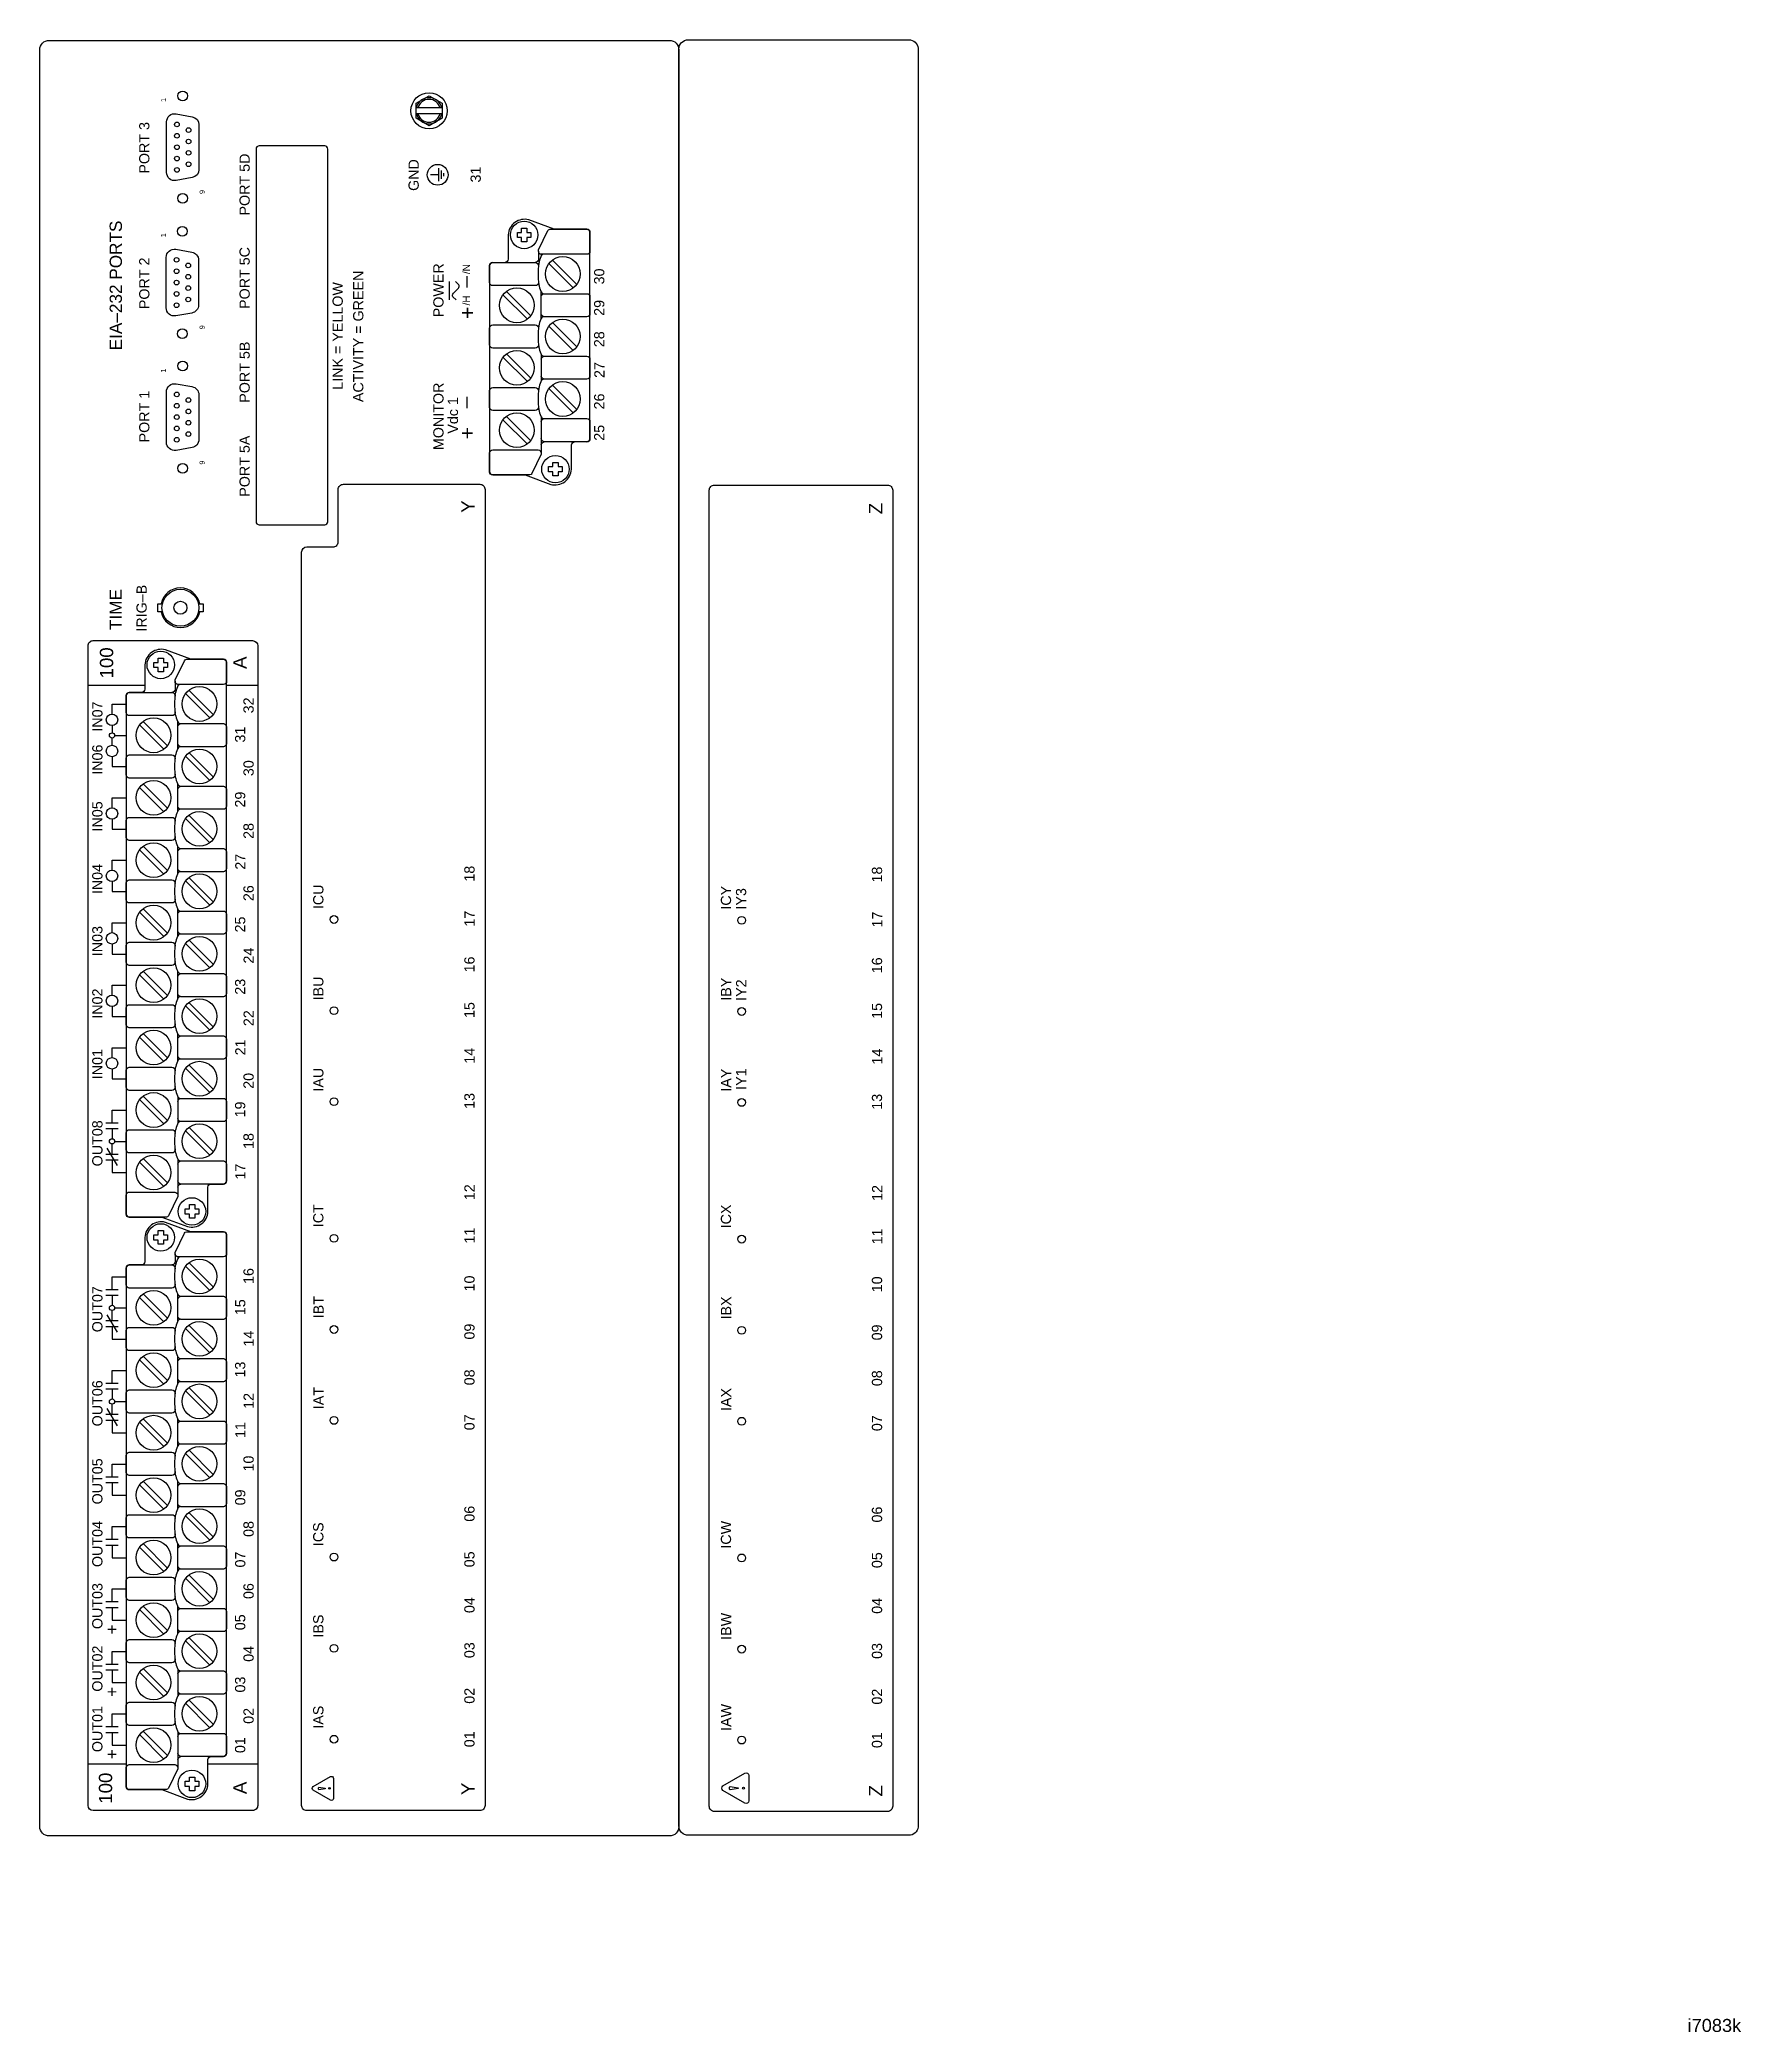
# Model space of a CAD drawing. Header units: inches. Extents: x 3.6 to 47, y 1 to 34.5.
# Drawn here: x 30.61 to 46.96, y 1.04 to 20.18 of the extents above; entities that cross this region are included whole.
import ezdxf
from ezdxf.enums import TextEntityAlignment as Align

# ---------------------------------------------------------------- set-up
doc = ezdxf.new("R2010")
doc.units = ezdxf.units.IN
doc.header["$MEASUREMENT"] = 0
doc.layers.add('5.0_____[DWG]', color=7, linetype='Continuous')
doc.styles.add('Arial', font='arial.ttf')

msp = doc.modelspace()

# ---------------------------------------------------------------- texts
at = {"layer": '5.0_____[DWG]', "style": 'Arial'}
for s, height, p in [('1', 0.0492, (31.825, 19.583)), ('1', 0.0492, (31.825, 19.583)), ('PORT 3', 0.0983, (31.665, 18.894)), ('PORT 5D', 0.0983, (32.629, 18.492)), ('GND', 0.0983, (34.253, 18.728)), ('31', 0.0983, (34.849, 18.809)), ('9', 0.0492, (32.196, 18.699)), ('9', 0.0492, (32.196, 18.699)), ('EIA–232 PORTS', 0.118, (31.401, 17.197)), ('1', 0.0492, (31.825, 18.283)), ('1', 0.0492, (31.825, 18.283)), ('PORT 5C', 0.0983, (32.629, 17.594)), ('PORT 2', 0.0983, (31.665, 17.592)), ('POWER', 0.0983, (34.491, 17.514)), ('/N', 0.0688, (34.744, 17.929)), ('LINK = YELLOW', 0.09833, (33.523, 16.818)), ('ACTIVITY = GREEN', 0.09833, (33.721, 16.699)), ('–', 0.147, (34.771, 17.798)), ('30', 0.0983, (36.036, 17.83)), ('/H', 0.0688, (34.744, 17.628)), ('29', 0.0983, (36.036, 17.528)), ('9', 0.0492, (32.196, 17.399)), ('9', 0.0492, (32.196, 17.399)), ('+', 0.147, (34.792, 17.497)), ('PORT 5B', 0.0983, (32.629, 16.693)), ('28', 0.0983, (36.036, 17.227)), ('27', 0.0983, (36.038, 16.931)), ('1', 0.0492, (31.825, 16.983)), ('1', 0.0492, (31.825, 16.983)), ('MONITOR', 0.0983, (34.491, 16.238)), ('PORT 1', 0.0983, (31.665, 16.312)), ('Vdc 1', 0.0983, (34.63, 16.396)), ('–', 0.147, (34.77, 16.638)), ('26', 0.0983, (36.036, 16.629)), ('25', 0.0983, (36.036, 16.328)), ('PORT 5A', 0.0983, (32.629, 15.79)), ('+', 0.147, (34.791, 16.341)), ('9', 0.0492, (32.196, 16.099)), ('9', 0.0492, (32.196, 16.099)), ('Y', 0.128, (34.79, 15.636)), ('Z', 0.128, (38.707, 15.622)), ('IRIG–B', 0.0983, (31.639, 14.494)), ('TIME', 0.118, (31.4, 14.51)), ('100', 0.1278, (31.317, 14.045)), ('A', 0.128, (32.598, 14.136)), ('IN07', 0.0983, (31.214, 13.533)), ('32', 0.0983, (32.667, 13.709)), ('IN06', 0.0983, (31.214, 13.119)), ('31', 0.0983, (32.586, 13.428)), ('30', 0.0983, (32.667, 13.106)), ('IN05', 0.0983, (31.214, 12.574)), ('29', 0.0983, (32.586, 12.804)), ('28', 0.0983, (32.667, 12.503)), ('IN04', 0.0983, (31.214, 11.972)), ('27', 0.0983, (32.588, 12.207)), ('18', 0.0983, (34.789, 12.092)), ('18', 0.0983, (38.705, 12.084)), ('26', 0.0983, (32.667, 11.905)), ('ICU', 0.0983, (33.337, 11.828)), ('ICY', 0.0983, (37.254, 11.823)), ('IY3', 0.0983, (37.399, 11.824)), ('25', 0.0983, (32.586, 11.604)), ('17', 0.0983, (34.79, 11.66)), ('17', 0.0983, (38.707, 11.652)), ('IN03', 0.0983, (31.214, 11.376)), ('24', 0.0983, (32.668, 11.305)), ('16', 0.0983, (34.789, 11.22)), ('16', 0.0983, (38.705, 11.212)), ('23', 0.0983, (32.586, 11.006)), ('IBU', 0.0983, (33.337, 10.951)), ('IBY', 0.0983, (37.255, 10.948)), ('IY2', 0.0983, (37.4, 10.947)), ('IN02', 0.0983, (31.214, 10.775)), ('15', 0.0983, (34.789, 10.782)), ('15', 0.0983, (38.705, 10.774)), ('22', 0.0983, (32.668, 10.704)), ('21', 0.0983, (32.588, 10.423)), ('IN01', 0.0983, (31.214, 10.194)), ('14', 0.0983, (34.79, 10.343)), ('14', 0.0983, (38.707, 10.335)), ('20', 0.0983, (32.667, 10.102)), ('IAU', 0.0983, (33.337, 10.075)), ('IAY', 0.0983, (37.255, 10.074)), ('IY1', 0.0983, (37.4, 10.092)), ('19', 0.0983, (32.586, 9.827)), ('13', 0.0983, (34.789, 9.909)), ('13', 0.0983, (38.705, 9.901)), ('OUT08', 0.0983, (31.214, 9.357)), ('18', 0.0983, (32.667, 9.524)), ('17', 0.0983, (32.588, 9.23)), ('12', 0.0983, (34.79, 9.032)), ('12', 0.0983, (38.707, 9.025)), ('ICT', 0.0983, (33.337, 8.772)), ('ICX', 0.0983, (37.254, 8.761)), ('11', 0.0983, (34.79, 8.615)), ('11', 0.0983, (38.707, 8.607)), ('16', 0.0983, (32.667, 8.227)), ('10', 0.0983, (34.789, 8.155)), ('10', 0.0983, (38.705, 8.147)), ('OUT07', 0.0983, (31.214, 7.763)), ('15', 0.0983, (32.587, 7.927)), ('IBT', 0.0983, (33.339, 7.897)), ('IBX', 0.0983, (37.255, 7.886)), ('14', 0.0983, (32.668, 7.625)), ('09', 0.0983, (34.789, 7.693)), ('09', 0.0983, (38.705, 7.685)), ('13', 0.0983, (32.586, 7.328)), ('OUT06', 0.0983, (31.214, 6.859)), ('08', 0.0983, (34.789, 7.253)), ('08', 0.0983, (38.705, 7.245)), ('12', 0.0983, (32.668, 7.027)), ('IAT', 0.0983, (33.339, 7.024)), ('IAX', 0.0983, (37.255, 7.006)), ('11', 0.0983, (32.588, 6.747)), ('07', 0.0983, (34.789, 6.821)), ('07', 0.0983, (38.705, 6.813)), ('OUT05', 0.0983, (31.214, 6.109)), ('10', 0.0983, (32.667, 6.425)), ('09', 0.0983, (32.587, 6.1)), ('OUT04', 0.0983, (31.214, 5.507)), ('08', 0.0983, (32.667, 5.797)), ('06', 0.0983, (34.789, 5.943)), ('ICW', 0.0983, (37.254, 5.684)), ('06', 0.0983, (38.705, 5.935)), ('ICS', 0.0983, (33.337, 5.708)), ('07', 0.0983, (32.587, 5.503)), ('05', 0.0983, (34.789, 5.505)), ('05', 0.0983, (38.705, 5.497)), ('OUT03', 0.0983, (31.214, 4.911)), ('06', 0.0983, (32.667, 5.2)), ('04', 0.0983, (34.789, 5.065)), ('04', 0.0983, (38.705, 5.058)), ('05', 0.0983, (32.586, 4.9)), ('IBS', 0.0983, (33.337, 4.83)), ('IBW', 0.0983, (37.255, 4.808)), ('+', 0.118, (31.363, 4.86)), ('OUT02', 0.0983, (31.214, 4.31)), ('04', 0.0983, (32.667, 4.597)), ('03', 0.0983, (34.789, 4.632)), ('03', 0.0983, (38.705, 4.625)), ('03', 0.0983, (32.586, 4.302)), ('+', 0.118, (31.363, 4.26)), ('02', 0.0983, (34.789, 4.194)), ('02', 0.0983, (38.705, 4.186)), ('OUT01', 0.0983, (31.214, 3.729)), ('02', 0.0983, (32.667, 4.001)), ('IAS', 0.0983, (33.337, 3.954)), ('IAW', 0.0983, (37.255, 3.933)), ('01', 0.0983, (32.586, 3.72)), ('01', 0.0983, (34.789, 3.776)), ('01', 0.0983, (38.705, 3.768)), ('+', 0.118, (31.363, 3.66)), ('100', 0.1278, (31.307, 3.234)), ('A', 0.128, (32.598, 3.326)), ('Y', 0.128, (34.79, 3.317)), ('Z', 0.128, (38.707, 3.303))]:
    msp.add_text(s, height=height, rotation=90, dxfattribs=at).set_placement(p)
msp.add_text('i7083k', height=0.125, dxfattribs=at).set_placement((46.959, 1.041), align=Align.RIGHT)

# ---------------------------------------------------------------- linework, layer by layer
at = {"layer": '5.0_____[DWG]', "flags": 128}
for points in [[(30.612, 3.014), (30.612, 20.084, -0.414214), (30.702, 20.174), (36.662, 20.174, -0.414214), (36.752, 20.084), (36.752, 3.014, -0.414214), (36.662, 2.924), (30.702, 2.924, -0.414214)], [(36.752, 3.02), (36.752, 20.09, -0.414214), (36.842, 20.18), (38.962, 20.18, -0.377572), (39.052, 20.1), (39.052, 3.01, -0.377563), (38.962, 2.93), (36.842, 2.93, -0.414214)], [(31.83, 18.906), (31.83, 19.391, -0.46318), (31.922, 19.469), (32.076, 19.441, -0.363045), (32.141, 19.364), (32.141, 18.933, -0.360245), (32.076, 18.856), (31.922, 18.828, -0.463312)], [(35.898, 18.333), (35.898, 18.149, -0.414214), (35.868, 18.119), (35.431, 18.119, -0.390527), (35.403, 18.149), (35.403, 18.161), (35.493, 18.347, -0.241514), (35.512, 18.36), (35.868, 18.36, -0.422157)], [(31.826, 17.606), (31.826, 18.09, -0.46318), (31.919, 18.168), (32.072, 18.141, -0.363045), (32.137, 18.063), (32.137, 17.633, -0.360245), (32.072, 17.555), (31.919, 17.528, -0.463312)], [(31.829, 16.313), (31.829, 16.797, -0.46318), (31.921, 16.875), (32.074, 16.848, -0.363045), (32.14, 16.77), (32.14, 16.34, -0.360245), (32.075, 16.262), (31.921, 16.235, -0.463312)], [(31.076, 3.218), (31.076, 14.358, -0.414222), (31.126, 14.408), (32.656, 14.408, -0.414132), (32.706, 14.358), (32.706, 3.218, -0.414295), (32.656, 3.168), (31.126, 3.168, -0.414205)], [(32.376, 9.187, 0.414213), (32.406, 9.217), (32.407, 14.198, 0.414214), (32.377, 14.228), (32.064, 14.228), (31.819, 14.319, 0.480048), (31.621, 14.174), (31.621, 13.94, -0.414214), (31.591, 13.91), (31.472, 13.91, 0.414212), (31.442, 13.88), (31.442, 13.88), (31.442, 8.899, 0.414215), (31.472, 8.869), (31.785, 8.869), (32.03, 8.778, 0.47859), (32.228, 8.923), (32.228, 9.157, -0.414214), (32.258, 9.187)], [(32.406, 14.202), (32.407, 14.017, -0.414214), (32.377, 13.987), (31.939, 13.987, -0.390527), (31.911, 14.017), (31.911, 14.03), (32.001, 14.215, -0.241514), (32.021, 14.228), (32.377, 14.228, -0.422157)], [(32.376, 3.687, 0.414213), (32.406, 3.717), (32.407, 8.698, 0.414214), (32.377, 8.728), (32.064, 8.728), (31.819, 8.819, 0.480048), (31.621, 8.674), (31.621, 8.44, -0.414214), (31.591, 8.41), (31.472, 8.41, 0.414212), (31.442, 8.38), (31.442, 8.38), (31.442, 3.399, 0.414215), (31.472, 3.369), (31.785, 3.369), (32.03, 3.278, 0.47859), (32.228, 3.423), (32.228, 3.657, -0.414214), (32.258, 3.687)], [(32.406, 8.702), (32.407, 8.517, -0.414214), (32.377, 8.487), (31.939, 8.487, -0.390527), (31.911, 8.517), (31.911, 8.53), (32.001, 8.715, -0.241514), (32.021, 8.728), (32.377, 8.728, -0.422157)]]:
    msp.add_lwpolyline(points, format="xyb", close=True, dxfattribs=at)
at = {"layer": '5.0_____[DWG]'}
msp.add_lwpolyline([(34.352, 19.354), (34.227, 19.426), (34.227, 19.571), (34.352, 19.643), (34.477, 19.571), (34.477, 19.426)], close=True, dxfattribs=at)
for points in [[(34.477, 19.525), (34.227, 19.525)], [(34.227, 19.471), (34.477, 19.471)], [(34.445, 18.883), (34.365, 18.883)], [(34.445, 18.821), (34.445, 18.946)], [(34.47, 18.844), (34.47, 18.923)], [(34.495, 18.869), (34.495, 18.898)], [(34.549, 17.681), (34.549, 17.859)], [(31.791, 14.685), (31.745, 14.685), (31.745, 14.761), (31.79, 14.761)], [(32.136, 14.761), (32.181, 14.761), (32.181, 14.685), (32.136, 14.685)]]:
    msp.add_lwpolyline(points, dxfattribs=at)
for points in [[(34.474, 19.525, 0.802179), (34.229, 19.525)], [(34.458, 19.525, 0.776676), (34.245, 19.525)], [(34.23, 19.471, 0.802175), (34.475, 19.471, 0.802175)], [(34.245, 19.471, 0.779376), (34.458, 19.471)], [(32.72, 15.52), (33.35, 15.52, 0.414164), (33.38, 15.55), (33.38, 19.13, 0.414197), (33.35, 19.16), (32.72, 19.16, 0.414263), (32.69, 19.13), (32.69, 15.55, 0.41423), (32.72, 15.52, 0.462293)], [(34.611, 17.681), (34.582, 17.711, -0.328455), (34.586, 17.745), (34.634, 17.793, 0.339292), (34.638, 17.827), (34.607, 17.859)], [(32.149, 14.761, 0.820361), (31.777, 14.761)], [(31.778, 14.685, 0.815611), (32.149, 14.685)]]:
    msp.add_lwpolyline(points, format="xyb", dxfattribs=at)
at = {"layer": '5.0_____[DWG]', "flags": 128}
for points in [[(35.868, 16.318, 0.414213), (35.898, 16.348), (35.898, 18.33, 0.414214), (35.868, 18.36), (35.555, 18.36), (35.31, 18.45, 0.480048), (35.112, 18.305), (35.112, 18.071, -0.414214), (35.082, 18.041)], [(35.403, 17.856), (35.403, 17.848, -0.414214), (35.373, 17.818), (34.964, 17.818, -0.414214), (34.934, 17.848), (34.934, 18.011, -0.414214), (34.964, 18.041), (35.373, 18.041, -0.414214), (35.403, 18.011), (35.403, 18.004)], [(34.964, 18.041, 0.414212), (34.934, 18.011), (34.934, 16.03, 0.414215), (34.964, 16), (35.277, 16), (35.522, 15.909, 0.47859), (35.72, 16.054), (35.72, 16.288, -0.414214), (35.75, 16.318)], [(35.403, 18.149), (35.403, 18.071, -0.414214), (35.373, 18.041)], [(35.451, 18.119, 0.127742), (35.435, 18.111, 0.081668), (35.425, 18.095, 0.0591), (35.406, 18.031, 0.034646), (35.399, 17.93, 0.03436), (35.406, 17.829, 0.0591), (35.425, 17.766, 0.081668), (35.435, 17.75, 0.191033), (35.459, 17.741)], [(35.429, 17.711, -0.414214), (35.459, 17.741), (35.868, 17.741, -0.414214), (35.898, 17.711), (35.898, 17.549, -0.414214), (35.868, 17.519), (35.459, 17.519, -0.414214), (35.429, 17.549)], [(35.403, 17.256), (35.403, 17.248, -0.414214), (35.373, 17.218), (34.964, 17.218, -0.414214), (34.934, 17.248), (34.934, 17.411, -0.414214), (34.964, 17.441), (35.373, 17.441, -0.414214), (35.403, 17.411), (35.403, 17.404)], [(35.459, 17.519, 0.191033), (35.435, 17.511, 0.081668), (35.425, 17.495, 0.0591), (35.406, 17.431, 0.034646), (35.399, 17.33, 0.03436), (35.406, 17.229, 0.0591), (35.425, 17.166, 0.081668), (35.435, 17.15, 0.191033), (35.459, 17.141)], [(35.429, 17.111, -0.414214), (35.459, 17.141), (35.868, 17.141, -0.414214), (35.898, 17.111), (35.898, 16.949, -0.414214), (35.868, 16.919), (35.459, 16.919, -0.414214), (35.429, 16.949)], [(35.459, 16.919, 0.191033), (35.435, 16.91, 0.081668), (35.425, 16.894, 0.0591), (35.406, 16.831, 0.034646), (35.399, 16.729, 0.03436), (35.406, 16.628, 0.0591), (35.425, 16.565, 0.081668), (35.435, 16.549, 0.191033), (35.459, 16.541)], [(35.403, 16.656), (35.403, 16.648, -0.414214), (35.373, 16.618), (34.964, 16.618, -0.414214), (34.934, 16.648), (34.934, 16.81, -0.414214), (34.964, 16.84), (35.373, 16.84, -0.414214), (35.403, 16.81), (35.403, 16.804)], [(35.429, 16.557), (35.429, 16.199), (35.34, 16.013, -0.241986), (35.32, 16), (34.964, 16, -0.422157), (34.934, 16.027), (34.934, 16.211, -0.414214), (34.964, 16.241), (35.401, 16.241, -0.390527), (35.429, 16.211)], [(35.429, 16.511, -0.414214), (35.459, 16.541), (35.868, 16.541, -0.414214), (35.898, 16.511), (35.898, 16.348, -0.414214), (35.868, 16.318), (35.459, 16.318, -0.414214), (35.429, 16.348)], [(35.429, 16.288, -0.414214), (35.459, 16.318)], [(33.529, 15.91), (34.84, 15.91, -0.414214), (34.89, 15.86), (34.89, 3.217, -0.414214), (34.84, 3.167), (33.178, 3.167, -0.414214), (33.128, 3.217), (33.128, 15.258, -0.411506), (33.178, 15.308), (33.429, 15.308, 0.415274), (33.479, 15.358), (33.479, 15.86, -0.415545), (33.529, 15.91)], [(31.911, 14.017), (31.911, 13.94, -0.414214), (31.881, 13.91)], [(31.959, 13.987, 0.127742), (31.944, 13.98, 0.081668), (31.934, 13.964, 0.0591), (31.914, 13.9, 0.034646), (31.907, 13.799, 0.03436), (31.914, 13.698, 0.0591), (31.934, 13.634, 0.081668), (31.944, 13.619, 0.191033), (31.968, 13.61)], [(31.911, 13.725), (31.911, 13.717, -0.414214), (31.881, 13.687), (31.472, 13.687, -0.414214), (31.442, 13.717), (31.442, 13.88, -0.414214), (31.472, 13.91), (31.881, 13.91, -0.414214), (31.911, 13.88), (31.911, 13.873)], [(31.938, 13.58, -0.414214), (31.968, 13.61), (32.376, 13.61, -0.414214), (32.406, 13.58), (32.406, 13.417, -0.414214), (32.376, 13.387), (31.968, 13.387, -0.414214), (31.938, 13.417)], [(31.911, 13.125), (31.911, 13.117, -0.414214), (31.881, 13.087), (31.472, 13.087, -0.414214), (31.442, 13.117), (31.442, 13.28, -0.414214), (31.472, 13.31), (31.881, 13.31, -0.414214), (31.911, 13.28), (31.911, 13.273)], [(31.968, 13.388, 0.191033), (31.944, 13.38, 0.081668), (31.934, 13.364, 0.0591), (31.914, 13.3, 0.034646), (31.907, 13.199, 0.03436), (31.914, 13.098, 0.0591), (31.934, 13.034, 0.081668), (31.944, 13.019, 0.191033), (31.968, 13.01)], [(31.938, 12.98, -0.414214), (31.968, 13.01), (32.376, 13.01, -0.414214), (32.406, 12.98), (32.406, 12.817, -0.414214), (32.376, 12.787), (31.968, 12.787, -0.414214), (31.938, 12.817)], [(31.911, 12.525), (31.911, 12.517, -0.414214), (31.881, 12.487), (31.472, 12.487, -0.414214), (31.442, 12.517), (31.442, 12.68, -0.414214), (31.472, 12.71), (31.881, 12.71, -0.414214), (31.911, 12.68), (31.911, 12.673)], [(31.968, 12.788, 0.191033), (31.944, 12.78, 0.081668), (31.934, 12.764, 0.0591), (31.914, 12.7, 0.034646), (31.907, 12.599, 0.03436), (31.914, 12.498, 0.0591), (31.934, 12.434, 0.081668), (31.944, 12.419, 0.191033), (31.968, 12.41)], [(31.938, 12.38, -0.414214), (31.968, 12.41), (32.376, 12.41, -0.414214), (32.406, 12.38), (32.406, 12.217, -0.414214), (32.376, 12.187), (31.968, 12.187, -0.414214), (31.938, 12.217)], [(31.911, 11.925), (31.911, 11.917, -0.414214), (31.881, 11.887), (31.472, 11.887, -0.414214), (31.442, 11.917), (31.442, 12.08, -0.414214), (31.472, 12.11), (31.881, 12.11, -0.414214), (31.911, 12.08), (31.911, 12.073)], [(31.968, 12.188, 0.191033), (31.944, 12.18, 0.081668), (31.934, 12.164, 0.0591), (31.914, 12.1, 0.034646), (31.907, 11.999, 0.03436), (31.914, 11.898, 0.0591), (31.934, 11.834, 0.081668), (31.944, 11.819, 0.191033), (31.968, 11.81)], [(31.938, 11.78, -0.414214), (31.968, 11.81), (32.376, 11.81, -0.414214), (32.406, 11.78), (32.406, 11.617, -0.414214), (32.376, 11.587), (31.968, 11.587, -0.414214), (31.938, 11.617)], [(31.911, 11.325), (31.911, 11.317, -0.414214), (31.881, 11.287), (31.472, 11.287, -0.414214), (31.442, 11.317), (31.442, 11.48, -0.414214), (31.472, 11.51), (31.881, 11.51, -0.414214), (31.911, 11.48), (31.911, 11.473)], [(31.968, 11.588, 0.191033), (31.944, 11.58, 0.081668), (31.934, 11.564, 0.0591), (31.914, 11.5, 0.034646), (31.907, 11.399, 0.03436), (31.914, 11.298, 0.0591), (31.934, 11.234, 0.081668), (31.944, 11.219, 0.191033), (31.968, 11.21)], [(31.938, 11.18, -0.414214), (31.968, 11.21), (32.376, 11.21, -0.414214), (32.406, 11.18), (32.406, 11.017, -0.414214), (32.376, 10.987), (31.968, 10.987, -0.414214), (31.938, 11.017)], [(31.968, 10.988, 0.191033), (31.944, 10.98, 0.081668), (31.934, 10.964, 0.0591), (31.914, 10.9, 0.034646), (31.907, 10.799, 0.03436), (31.914, 10.698, 0.0591), (31.934, 10.634, 0.081668), (31.944, 10.619, 0.191033), (31.968, 10.61)], [(31.911, 10.725), (31.911, 10.717, -0.414214), (31.881, 10.687), (31.472, 10.687, -0.414214), (31.442, 10.717), (31.442, 10.88, -0.414214), (31.472, 10.91), (31.881, 10.91, -0.414214), (31.911, 10.88), (31.911, 10.873)], [(31.938, 10.58, -0.414214), (31.968, 10.61), (32.376, 10.61, -0.414214), (32.406, 10.58), (32.406, 10.417, -0.414214), (32.376, 10.387), (31.968, 10.387, -0.414214), (31.938, 10.417)], [(31.968, 10.388, 0.191033), (31.944, 10.38, 0.081668), (31.934, 10.364, 0.0591), (31.914, 10.3, 0.034646), (31.907, 10.199, 0.03436), (31.914, 10.098, 0.0591), (31.934, 10.034, 0.081668), (31.944, 10.019, 0.191033), (31.968, 10.01)], [(31.911, 10.125), (31.911, 10.117, -0.414214), (31.881, 10.087), (31.472, 10.087, -0.414214), (31.442, 10.117), (31.442, 10.28, -0.414214), (31.472, 10.31), (31.881, 10.31, -0.414214), (31.911, 10.28), (31.911, 10.273)], [(31.938, 9.98, -0.414214), (31.968, 10.01), (32.376, 10.01, -0.414214), (32.406, 9.98), (32.406, 9.817, -0.414214), (32.376, 9.787), (31.968, 9.787, -0.414214), (31.938, 9.817)], [(31.968, 9.787, 0.191033), (31.944, 9.779, 0.081668), (31.934, 9.763, 0.0591), (31.914, 9.699, 0.034646), (31.907, 9.598, 0.03436), (31.914, 9.497, 0.0591), (31.934, 9.433, 0.081668), (31.944, 9.418, 0.191033), (31.968, 9.409)], [(31.911, 9.524), (31.911, 9.516, -0.414214), (31.881, 9.486), (31.472, 9.486, -0.414214), (31.442, 9.516), (31.442, 9.679, -0.414214), (31.472, 9.709), (31.881, 9.709, -0.414214), (31.911, 9.679), (31.911, 9.672)], [(31.938, 9.426), (31.938, 9.068), (31.848, 8.882, -0.241986), (31.828, 8.869), (31.472, 8.869, -0.422157), (31.442, 8.896), (31.442, 9.08, -0.414214), (31.472, 9.11), (31.909, 9.11, -0.390527), (31.938, 9.08)], [(31.938, 9.379, -0.414214), (31.968, 9.409), (32.376, 9.409, -0.414214), (32.406, 9.379), (32.406, 9.217, -0.414214), (32.376, 9.187), (31.968, 9.187, -0.414214), (31.938, 9.217)], [(31.938, 9.157, -0.414214), (31.968, 9.187)], [(31.911, 8.517), (31.911, 8.44, -0.414214), (31.881, 8.41)], [(31.959, 8.487, 0.127742), (31.944, 8.48, 0.081668), (31.934, 8.464, 0.0591), (31.914, 8.4, 0.034646), (31.907, 8.299, 0.03436), (31.914, 8.198, 0.0591), (31.934, 8.134, 0.081668), (31.944, 8.119, 0.191033), (31.968, 8.11)], [(31.911, 8.225), (31.911, 8.217, -0.414214), (31.881, 8.187), (31.472, 8.187, -0.414214), (31.442, 8.217), (31.442, 8.38, -0.414214), (31.472, 8.41), (31.881, 8.41, -0.414214), (31.911, 8.38), (31.911, 8.373)], [(31.938, 8.08, -0.414214), (31.968, 8.11), (32.376, 8.11, -0.414214), (32.406, 8.08), (32.406, 7.917, -0.414214), (32.376, 7.887), (31.968, 7.887, -0.414214), (31.938, 7.917)], [(31.968, 7.888, 0.191033), (31.944, 7.88, 0.081668), (31.934, 7.864, 0.0591), (31.914, 7.8, 0.034646), (31.907, 7.699, 0.03436), (31.914, 7.598, 0.0591), (31.934, 7.534, 0.081668), (31.944, 7.519, 0.191033), (31.968, 7.51)], [(31.911, 7.625), (31.911, 7.617, -0.414214), (31.881, 7.587), (31.472, 7.587, -0.414214), (31.442, 7.617), (31.442, 7.78, -0.414214), (31.472, 7.81), (31.881, 7.81, -0.414214), (31.911, 7.78), (31.911, 7.773)], [(31.938, 7.48, -0.414214), (31.968, 7.51), (32.376, 7.51, -0.414214), (32.406, 7.48), (32.406, 7.317, -0.414214), (32.376, 7.287), (31.968, 7.287, -0.414214), (31.938, 7.317)], [(31.968, 7.288, 0.191033), (31.944, 7.28, 0.081668), (31.934, 7.264, 0.0591), (31.914, 7.2, 0.034646), (31.907, 7.099, 0.03436), (31.914, 6.998, 0.0591), (31.934, 6.934, 0.081668), (31.944, 6.919, 0.191033), (31.968, 6.91)], [(31.911, 7.025), (31.911, 7.017, -0.414214), (31.881, 6.987), (31.472, 6.987, -0.414214), (31.442, 7.017), (31.442, 7.18, -0.414214), (31.472, 7.21), (31.881, 7.21, -0.414214), (31.911, 7.18), (31.911, 7.173)], [(31.938, 6.88, -0.414214), (31.968, 6.91), (32.376, 6.91, -0.414214), (32.406, 6.88), (32.406, 6.717, -0.414214), (32.376, 6.687), (31.968, 6.687, -0.414214), (31.938, 6.717)], [(31.911, 6.425), (31.911, 6.417, -0.414214), (31.881, 6.387), (31.472, 6.387, -0.414214), (31.442, 6.417), (31.442, 6.58, -0.414214), (31.472, 6.61), (31.881, 6.61, -0.414214), (31.911, 6.58), (31.911, 6.573)], [(31.968, 6.688, 0.191033), (31.944, 6.68, 0.081668), (31.934, 6.664, 0.0591), (31.914, 6.6, 0.034646), (31.907, 6.499, 0.03436), (31.914, 6.398, 0.0591), (31.934, 6.334, 0.081668), (31.944, 6.319, 0.191033), (31.968, 6.31)], [(31.938, 6.28, -0.414214), (31.968, 6.31), (32.376, 6.31, -0.414214), (32.406, 6.28), (32.406, 6.117, -0.414214), (32.376, 6.087), (31.968, 6.087, -0.414214), (31.938, 6.117)], [(31.911, 5.825), (31.911, 5.817, -0.414214), (31.881, 5.787), (31.472, 5.787, -0.414214), (31.442, 5.817), (31.442, 5.98, -0.414214), (31.472, 6.01), (31.881, 6.01, -0.414214), (31.911, 5.98), (31.911, 5.973)], [(31.968, 6.088, 0.191033), (31.944, 6.08, 0.081668), (31.934, 6.064, 0.0591), (31.914, 6, 0.034646), (31.907, 5.899, 0.03436), (31.914, 5.798, 0.0591), (31.934, 5.734, 0.081668), (31.944, 5.719, 0.191033), (31.968, 5.71)], [(31.938, 5.68, -0.414214), (31.968, 5.71), (32.376, 5.71, -0.414214), (32.406, 5.68), (32.406, 5.517, -0.414214), (32.376, 5.487), (31.968, 5.487, -0.414214), (31.938, 5.517)], [(31.911, 5.225), (31.911, 5.217, -0.414214), (31.881, 5.187), (31.472, 5.187, -0.414214), (31.442, 5.217), (31.442, 5.38, -0.414214), (31.472, 5.41), (31.881, 5.41, -0.414214), (31.911, 5.38), (31.911, 5.373)], [(31.968, 5.488, 0.191033), (31.944, 5.48, 0.081668), (31.934, 5.464, 0.0591), (31.914, 5.4, 0.034646), (31.907, 5.299, 0.03436), (31.914, 5.198, 0.0591), (31.934, 5.134, 0.081668), (31.944, 5.119, 0.191033), (31.968, 5.11)], [(31.938, 5.08, -0.414214), (31.968, 5.11), (32.376, 5.11, -0.414214), (32.406, 5.08), (32.406, 4.917, -0.414214), (32.376, 4.887), (31.968, 4.887, -0.414214), (31.938, 4.917)], [(31.911, 4.625), (31.911, 4.617, -0.414214), (31.881, 4.587), (31.472, 4.587, -0.414214), (31.442, 4.617), (31.442, 4.78, -0.414214), (31.472, 4.81), (31.881, 4.81, -0.414214), (31.911, 4.78), (31.911, 4.773)], [(31.968, 4.888, 0.191033), (31.944, 4.88, 0.081668), (31.934, 4.864, 0.0591), (31.914, 4.8, 0.034646), (31.907, 4.699, 0.03436), (31.914, 4.598, 0.0591), (31.934, 4.534, 0.081668), (31.944, 4.519, 0.191033), (31.968, 4.51)], [(31.938, 4.48, -0.414214), (31.968, 4.51), (32.376, 4.51, -0.414214), (32.406, 4.48), (32.406, 4.317, -0.414214), (32.376, 4.287), (31.968, 4.287, -0.414214), (31.938, 4.317)], [(31.968, 4.287, 0.191033), (31.944, 4.279, 0.081668), (31.934, 4.263, 0.0591), (31.914, 4.199, 0.034646), (31.907, 4.098, 0.03436), (31.914, 3.997, 0.0591), (31.934, 3.934, 0.081668), (31.944, 3.918, 0.191033), (31.968, 3.909)], [(31.911, 4.024), (31.911, 4.016, -0.414214), (31.881, 3.986), (31.472, 3.986, -0.414214), (31.442, 4.016), (31.442, 4.179, -0.414214), (31.472, 4.209), (31.881, 4.209, -0.414214), (31.911, 4.179), (31.911, 4.172)], [(31.938, 3.926), (31.938, 3.568), (31.848, 3.382, -0.241986), (31.828, 3.369), (31.472, 3.369, -0.422157), (31.442, 3.396), (31.442, 3.58, -0.414214), (31.472, 3.61), (31.909, 3.61, -0.390527), (31.938, 3.58)], [(31.938, 3.879, -0.414214), (31.968, 3.909), (32.376, 3.909, -0.414214), (32.406, 3.879), (32.406, 3.717, -0.414214), (32.376, 3.687), (31.968, 3.687, -0.414214), (31.938, 3.717)], [(31.938, 3.657, -0.414214), (31.968, 3.687)]]:
    msp.add_lwpolyline(points, format="xyb", dxfattribs=at)
for points in [[(35.241, 18.28), (35.201, 18.28), (35.201, 18.33), (35.241, 18.33), (35.241, 18.37), (35.291, 18.37), (35.291, 18.33), (35.331, 18.33), (35.331, 18.28), (35.291, 18.28), (35.291, 18.24), (35.241, 18.24)], [(35.541, 16.03), (35.501, 16.03), (35.501, 16.08), (35.541, 16.08), (35.541, 16.12), (35.591, 16.12), (35.591, 16.08), (35.631, 16.08), (35.631, 16.03), (35.591, 16.03), (35.591, 15.99), (35.541, 15.99)], [(31.749, 14.149), (31.709, 14.149), (31.709, 14.199), (31.749, 14.199), (31.749, 14.239), (31.799, 14.239), (31.799, 14.199), (31.839, 14.199), (31.839, 14.149), (31.799, 14.149), (31.799, 14.109), (31.749, 14.109)], [(32.05, 8.899), (32.009, 8.899), (32.009, 8.949), (32.05, 8.949), (32.05, 8.989), (32.1, 8.989), (32.1, 8.949), (32.139, 8.949), (32.139, 8.899), (32.1, 8.899), (32.1, 8.858), (32.05, 8.858)], [(31.749, 8.649), (31.709, 8.649), (31.709, 8.699), (31.749, 8.699), (31.749, 8.739), (31.799, 8.739), (31.799, 8.699), (31.839, 8.699), (31.839, 8.649), (31.799, 8.649), (31.799, 8.609), (31.749, 8.609)], [(32.05, 3.399), (32.009, 3.399), (32.009, 3.449), (32.05, 3.449), (32.05, 3.489), (32.1, 3.489), (32.1, 3.449), (32.139, 3.449), (32.139, 3.399), (32.1, 3.399), (32.1, 3.358), (32.05, 3.358)]]:
    msp.add_lwpolyline(points, close=True, dxfattribs=at)
for points in [[(35.429, 18.119), (35.429, 18.102)], [(35.503, 18.03), (35.737, 17.796)], [(35.537, 18.064), (35.771, 17.83)], [(35.062, 17.73), (35.297, 17.496)], [(35.096, 17.763), (35.33, 17.529)], [(35.429, 17.503), (35.429, 17.758)], [(35.503, 17.43), (35.737, 17.196)], [(35.537, 17.464), (35.771, 17.23)], [(35.062, 17.13), (35.297, 16.896)], [(35.096, 17.163), (35.33, 16.929)], [(35.429, 17.158), (35.429, 16.902)], [(35.537, 16.863), (35.771, 16.629)], [(35.503, 16.83), (35.737, 16.595)], [(35.062, 16.529), (35.297, 16.295)], [(35.096, 16.562), (35.33, 16.328)], [(31.076, 13.979), (31.621, 13.979)], [(31.937, 13.988), (31.937, 13.97)], [(32.407, 13.979), (32.706, 13.979)], [(31.306, 13.702), (31.306, 13.797), (31.442, 13.797)], [(32.012, 13.899), (32.246, 13.665)], [(32.045, 13.933), (32.279, 13.698)], [(31.306, 13.592), (31.306, 13.522)], [(31.571, 13.598), (31.805, 13.364)], [(31.604, 13.632), (31.838, 13.398)], [(31.938, 13.372), (31.938, 13.627)], [(31.306, 13.402), (31.306, 13.472)], [(31.331, 13.497), (31.442, 13.497)], [(31.306, 13.292), (31.306, 13.197), (31.442, 13.197)], [(32.012, 13.299), (32.246, 13.065)], [(32.045, 13.332), (32.279, 13.098)], [(31.604, 13.032), (31.838, 12.798)], [(31.938, 12.772), (31.938, 13.027)], [(31.306, 12.802), (31.306, 12.897), (31.442, 12.897)], [(31.571, 12.998), (31.805, 12.764)], [(31.306, 12.692), (31.306, 12.597), (31.442, 12.597)], [(32.012, 12.699), (32.246, 12.465)], [(32.045, 12.732), (32.279, 12.498)], [(31.306, 12.202), (31.306, 12.297), (31.442, 12.297)], [(31.571, 12.398), (31.805, 12.164)], [(31.604, 12.432), (31.838, 12.198)], [(31.938, 12.172), (31.938, 12.427)], [(31.306, 12.092), (31.306, 11.997), (31.442, 11.997)], [(32.012, 12.099), (32.246, 11.865)], [(32.045, 12.132), (32.279, 11.898)], [(31.306, 11.602), (31.306, 11.697), (31.442, 11.697)], [(31.571, 11.798), (31.805, 11.564)], [(31.604, 11.832), (31.838, 11.598)], [(31.938, 11.572), (31.938, 11.827)], [(31.306, 11.492), (31.306, 11.397), (31.442, 11.397)], [(32.012, 11.499), (32.246, 11.265)], [(32.045, 11.532), (32.279, 11.298)], [(31.571, 11.198), (31.805, 10.964)], [(31.604, 11.232), (31.838, 10.998)], [(31.938, 10.972), (31.938, 11.227)], [(31.306, 11.002), (31.306, 11.097), (31.442, 11.097)], [(32.045, 10.932), (32.279, 10.698)], [(31.306, 10.892), (31.306, 10.797), (31.442, 10.797)], [(32.012, 10.899), (32.246, 10.665)], [(31.571, 10.598), (31.805, 10.364)], [(31.604, 10.632), (31.838, 10.398)], [(31.938, 10.372), (31.938, 10.627)], [(31.306, 10.402), (31.306, 10.497), (31.442, 10.497)], [(31.306, 10.292), (31.306, 10.197), (31.442, 10.197)], [(32.012, 10.299), (32.246, 10.065)], [(32.045, 10.332), (32.279, 10.098)], [(31.571, 9.998), (31.805, 9.764)], [(31.604, 10.032), (31.838, 9.798)], [(31.938, 10.027), (31.938, 9.771)], [(31.246, 9.775), (31.366, 9.775)], [(31.306, 9.775), (31.306, 9.897), (31.442, 9.897)], [(31.246, 9.719), (31.366, 9.719)], [(31.306, 9.719), (31.306, 9.622)], [(31.306, 9.475), (31.306, 9.572)], [(31.331, 9.597), (31.442, 9.597)], [(32.012, 9.698), (32.246, 9.464)], [(32.045, 9.732), (32.279, 9.498)], [(31.246, 9.475), (31.366, 9.475)], [(31.246, 9.419), (31.366, 9.419)], [(31.256, 9.53), (31.356, 9.365)], [(31.306, 9.419), (31.306, 9.297), (31.442, 9.297)], [(31.571, 9.398), (31.805, 9.163)], [(31.604, 9.431), (31.838, 9.197)], [(31.937, 8.488), (31.937, 8.471)], [(32.045, 8.433), (32.279, 8.198)], [(31.306, 8.175), (31.306, 8.297), (31.442, 8.297)], [(32.012, 8.399), (32.246, 8.165)], [(31.246, 8.175), (31.366, 8.175)], [(31.246, 8.119), (31.366, 8.119)], [(31.306, 8.119), (31.306, 8.022)], [(31.571, 8.098), (31.805, 7.864)], [(31.604, 8.132), (31.838, 7.898)], [(31.938, 7.872), (31.938, 8.127)], [(31.246, 7.875), (31.366, 7.875)], [(31.256, 7.93), (31.356, 7.765)], [(31.306, 7.875), (31.306, 7.972)], [(31.331, 7.997), (31.442, 7.997)], [(31.246, 7.819), (31.366, 7.819)], [(31.306, 7.819), (31.306, 7.697), (31.442, 7.697)], [(32.012, 7.799), (32.246, 7.565)], [(32.045, 7.832), (32.279, 7.598)], [(31.571, 7.498), (31.805, 7.264)], [(31.604, 7.532), (31.838, 7.298)], [(31.938, 7.272), (31.938, 7.527)], [(31.246, 7.275), (31.366, 7.275)], [(31.306, 7.275), (31.306, 7.397), (31.442, 7.397)], [(31.246, 7.219), (31.366, 7.219)], [(31.306, 7.219), (31.306, 7.122)], [(31.331, 7.097), (31.442, 7.097)], [(32.012, 7.199), (32.246, 6.965)], [(32.045, 7.232), (32.279, 6.998)], [(31.246, 6.975), (31.366, 6.975)], [(31.246, 6.919), (31.366, 6.919)], [(31.256, 7.03), (31.356, 6.865)], [(31.306, 6.975), (31.306, 7.072)], [(31.306, 6.919), (31.306, 6.797), (31.442, 6.797)], [(31.571, 6.898), (31.805, 6.664)], [(31.604, 6.932), (31.838, 6.698)], [(31.938, 6.672), (31.938, 6.927)], [(32.012, 6.599), (32.246, 6.365)], [(32.045, 6.632), (32.279, 6.398)], [(31.246, 6.375), (31.366, 6.375)], [(31.246, 6.319), (31.366, 6.319)], [(31.306, 6.375), (31.306, 6.497), (31.442, 6.497)], [(31.306, 6.319), (31.306, 6.197), (31.442, 6.197)], [(31.604, 6.332), (31.838, 6.098)], [(31.938, 6.072), (31.938, 6.327)], [(31.571, 6.298), (31.805, 6.064)], [(32.012, 5.999), (32.246, 5.765)], [(32.045, 6.032), (32.279, 5.798)], [(31.246, 5.775), (31.366, 5.775)], [(31.306, 5.775), (31.306, 5.897), (31.442, 5.897)], [(31.246, 5.719), (31.366, 5.719)], [(31.306, 5.719), (31.306, 5.597), (31.442, 5.597)], [(31.571, 5.698), (31.805, 5.464)], [(31.604, 5.732), (31.838, 5.498)], [(31.938, 5.472), (31.938, 5.727)], [(32.012, 5.399), (32.246, 5.165)], [(32.045, 5.432), (32.279, 5.198)], [(31.246, 5.175), (31.366, 5.175)], [(31.306, 5.175), (31.306, 5.297), (31.442, 5.297)], [(31.246, 5.119), (31.366, 5.119)], [(31.306, 5.119), (31.306, 4.997), (31.442, 4.997)], [(31.571, 5.098), (31.805, 4.864)], [(31.604, 5.132), (31.838, 4.898)], [(31.938, 4.872), (31.938, 5.127)], [(32.012, 4.799), (32.246, 4.565)], [(32.045, 4.832), (32.279, 4.598)], [(31.306, 4.575), (31.306, 4.697), (31.442, 4.697)], [(31.246, 4.575), (31.366, 4.575)], [(31.246, 4.519), (31.366, 4.519)], [(31.306, 4.519), (31.306, 4.397), (31.442, 4.397)], [(31.571, 4.498), (31.805, 4.264)], [(31.604, 4.532), (31.838, 4.298)], [(31.938, 4.527), (31.938, 4.271)], [(32.045, 4.232), (32.279, 3.998)], [(31.306, 3.975), (31.306, 4.097), (31.442, 4.097)], [(32.012, 4.198), (32.246, 3.964)], [(31.246, 3.975), (31.366, 3.975)], [(31.246, 3.919), (31.366, 3.919)], [(31.306, 3.919), (31.306, 3.797), (31.442, 3.797)], [(31.571, 3.898), (31.805, 3.663)], [(31.604, 3.931), (31.838, 3.697)], [(31.076, 3.618), (31.442, 3.618)], [(32.228, 3.618), (32.706, 3.618)]]:
    msp.add_lwpolyline(points, dxfattribs=at)
at = {"layer": '5.0_____[DWG]', "linetype": 'Continuous', "flags": 128}
msp.add_lwpolyline([(37.044, 3.209), (37.044, 15.852, -0.414214), (37.094, 15.902), (38.757, 15.902, -0.414214), (38.807, 15.852), (38.807, 3.209, -0.414214), (38.757, 3.159), (37.094, 3.159, -0.414214)], format="xyb", close=True, dxfattribs=at)
at = {"layer": '5.0_____[DWG]'}
for points in [[(33.239, 3.398), (33.404, 3.494, -0.555022), (33.435, 3.476), (33.435, 3.285, -0.555022), (33.404, 3.267), (33.239, 3.364, -0.531445)], [(37.176, 3.404), (37.385, 3.526, -0.555022), (37.424, 3.504), (37.424, 3.261, -0.555022), (37.385, 3.239), (37.176, 3.361, -0.531445)], [(33.293, 3.368, -0.299493), (33.293, 3.394), (33.355, 3.384), (33.355, 3.383), (33.355, 3.379), (33.355, 3.378), (33.293, 3.368)], [(37.244, 3.366, -0.299493), (37.244, 3.399), (37.323, 3.386), (37.323, 3.385), (37.323, 3.38), (37.323, 3.379), (37.244, 3.366)]]:
    msp.add_lwpolyline(points, format="xyb", close=True, dxfattribs=at)
for centre, radius in [((31.985, 19.641), 0.047), ((34.352, 19.498), 0.174), ((31.93, 19.367), 0.0225), ((32.041, 19.312), 0.0225), ((31.93, 19.258), 0.0225), ((31.93, 19.148), 0.0225), ((32.041, 19.203), 0.0225), ((31.93, 19.039), 0.0225), ((31.93, 18.93), 0.0225), ((32.041, 19.094), 0.0225), ((32.041, 18.985), 0.0225), ((34.435, 18.883), 0.1), ((31.985, 18.657), 0.047), ((31.982, 18.34), 0.047), ((35.266, 18.305), 0.132), ((31.926, 18.066), 0.0225), ((32.038, 18.012), 0.0225), ((35.637, 17.93), 0.167), ((31.926, 17.957), 0.0225), ((31.926, 17.848), 0.0225), ((32.038, 17.903), 0.0225), ((32.038, 17.794), 0.0225), ((31.926, 17.739), 0.0225), ((31.926, 17.63), 0.0225), ((32.038, 17.685), 0.0225), ((35.196, 17.629), 0.167), ((35.637, 17.33), 0.167), ((31.982, 17.356), 0.047), ((31.984, 17.047), 0.047), ((35.196, 17.029), 0.167), ((35.637, 16.729), 0.167), ((31.928, 16.773), 0.0225), ((31.928, 16.664), 0.0225), ((32.04, 16.719), 0.0225), ((31.928, 16.555), 0.0225), ((31.928, 16.446), 0.0225), ((32.04, 16.61), 0.0225), ((32.04, 16.501), 0.0225), ((35.196, 16.429), 0.167), ((31.928, 16.337), 0.0225), ((32.04, 16.392), 0.0225), ((31.984, 16.063), 0.047), ((35.566, 16.055), 0.132), ((31.963, 14.724), 0.177), ((31.963, 14.724), 0.0625), ((31.774, 14.174), 0.132), ((32.146, 13.799), 0.167), ((31.306, 13.647), 0.055), ((31.705, 13.498), 0.167), ((31.306, 13.347), 0.055), ((31.306, 13.497), 0.025), ((32.146, 13.199), 0.167), ((31.705, 12.898), 0.167), ((31.306, 12.747), 0.055), ((32.146, 12.599), 0.167), ((31.705, 12.298), 0.167), ((31.306, 12.147), 0.055), ((32.146, 11.999), 0.167), ((31.705, 11.698), 0.167), ((31.306, 11.547), 0.055), ((32.146, 11.399), 0.167), ((31.705, 11.098), 0.167), ((31.306, 10.947), 0.055), ((32.146, 10.799), 0.167), ((31.705, 10.498), 0.167), ((31.306, 10.347), 0.055), ((32.146, 10.199), 0.167), ((31.705, 9.898), 0.167), ((32.146, 9.598), 0.167), ((31.306, 9.597), 0.025), ((31.705, 9.297), 0.167), ((32.074, 8.924), 0.132), ((31.774, 8.674), 0.132), ((32.146, 8.299), 0.167), ((31.705, 7.998), 0.167), ((31.306, 7.997), 0.025), ((32.146, 7.699), 0.167), ((31.705, 7.398), 0.167), ((31.306, 7.097), 0.025), ((32.146, 7.099), 0.167), ((31.705, 6.798), 0.167), ((32.146, 6.499), 0.167), ((31.705, 6.198), 0.167), ((32.146, 5.899), 0.167), ((31.705, 5.598), 0.167), ((32.146, 5.299), 0.167), ((31.705, 4.998), 0.167), ((32.146, 4.699), 0.167), ((31.705, 4.398), 0.167), ((32.146, 4.098), 0.167), ((31.705, 3.797), 0.167), ((32.074, 3.424), 0.132), ((33.395, 3.381), 0.00744), ((37.373, 3.382), 0.00944)]:
    msp.add_circle(centre, radius, dxfattribs=at)
at = {"layer": '5.0_____[DWG]', "linetype": 'Continuous'}
for centre in [(33.438, 11.729), (37.355, 11.721), (33.438, 10.853), (37.355, 10.845), (33.438, 9.979), (37.355, 9.971), (33.438, 8.666), (37.355, 8.658), (33.438, 7.79), (37.355, 7.782), (33.438, 6.916), (37.355, 6.908), (33.438, 5.603), (37.355, 5.595), (33.438, 4.727), (37.355, 4.719), (33.438, 3.853), (37.355, 3.845)]:
    msp.add_circle(centre, 0.0375, dxfattribs=at)

msp.set_redraw_order([(e.dxf.handle, doc.entitydb.next_handle()) for e in msp.query("TEXT MTEXT ATTDEF DIMENSION ARC_DIMENSION")])  # texts and dimensions are drawn at this point

doc.saveas('drawing.dxf')
